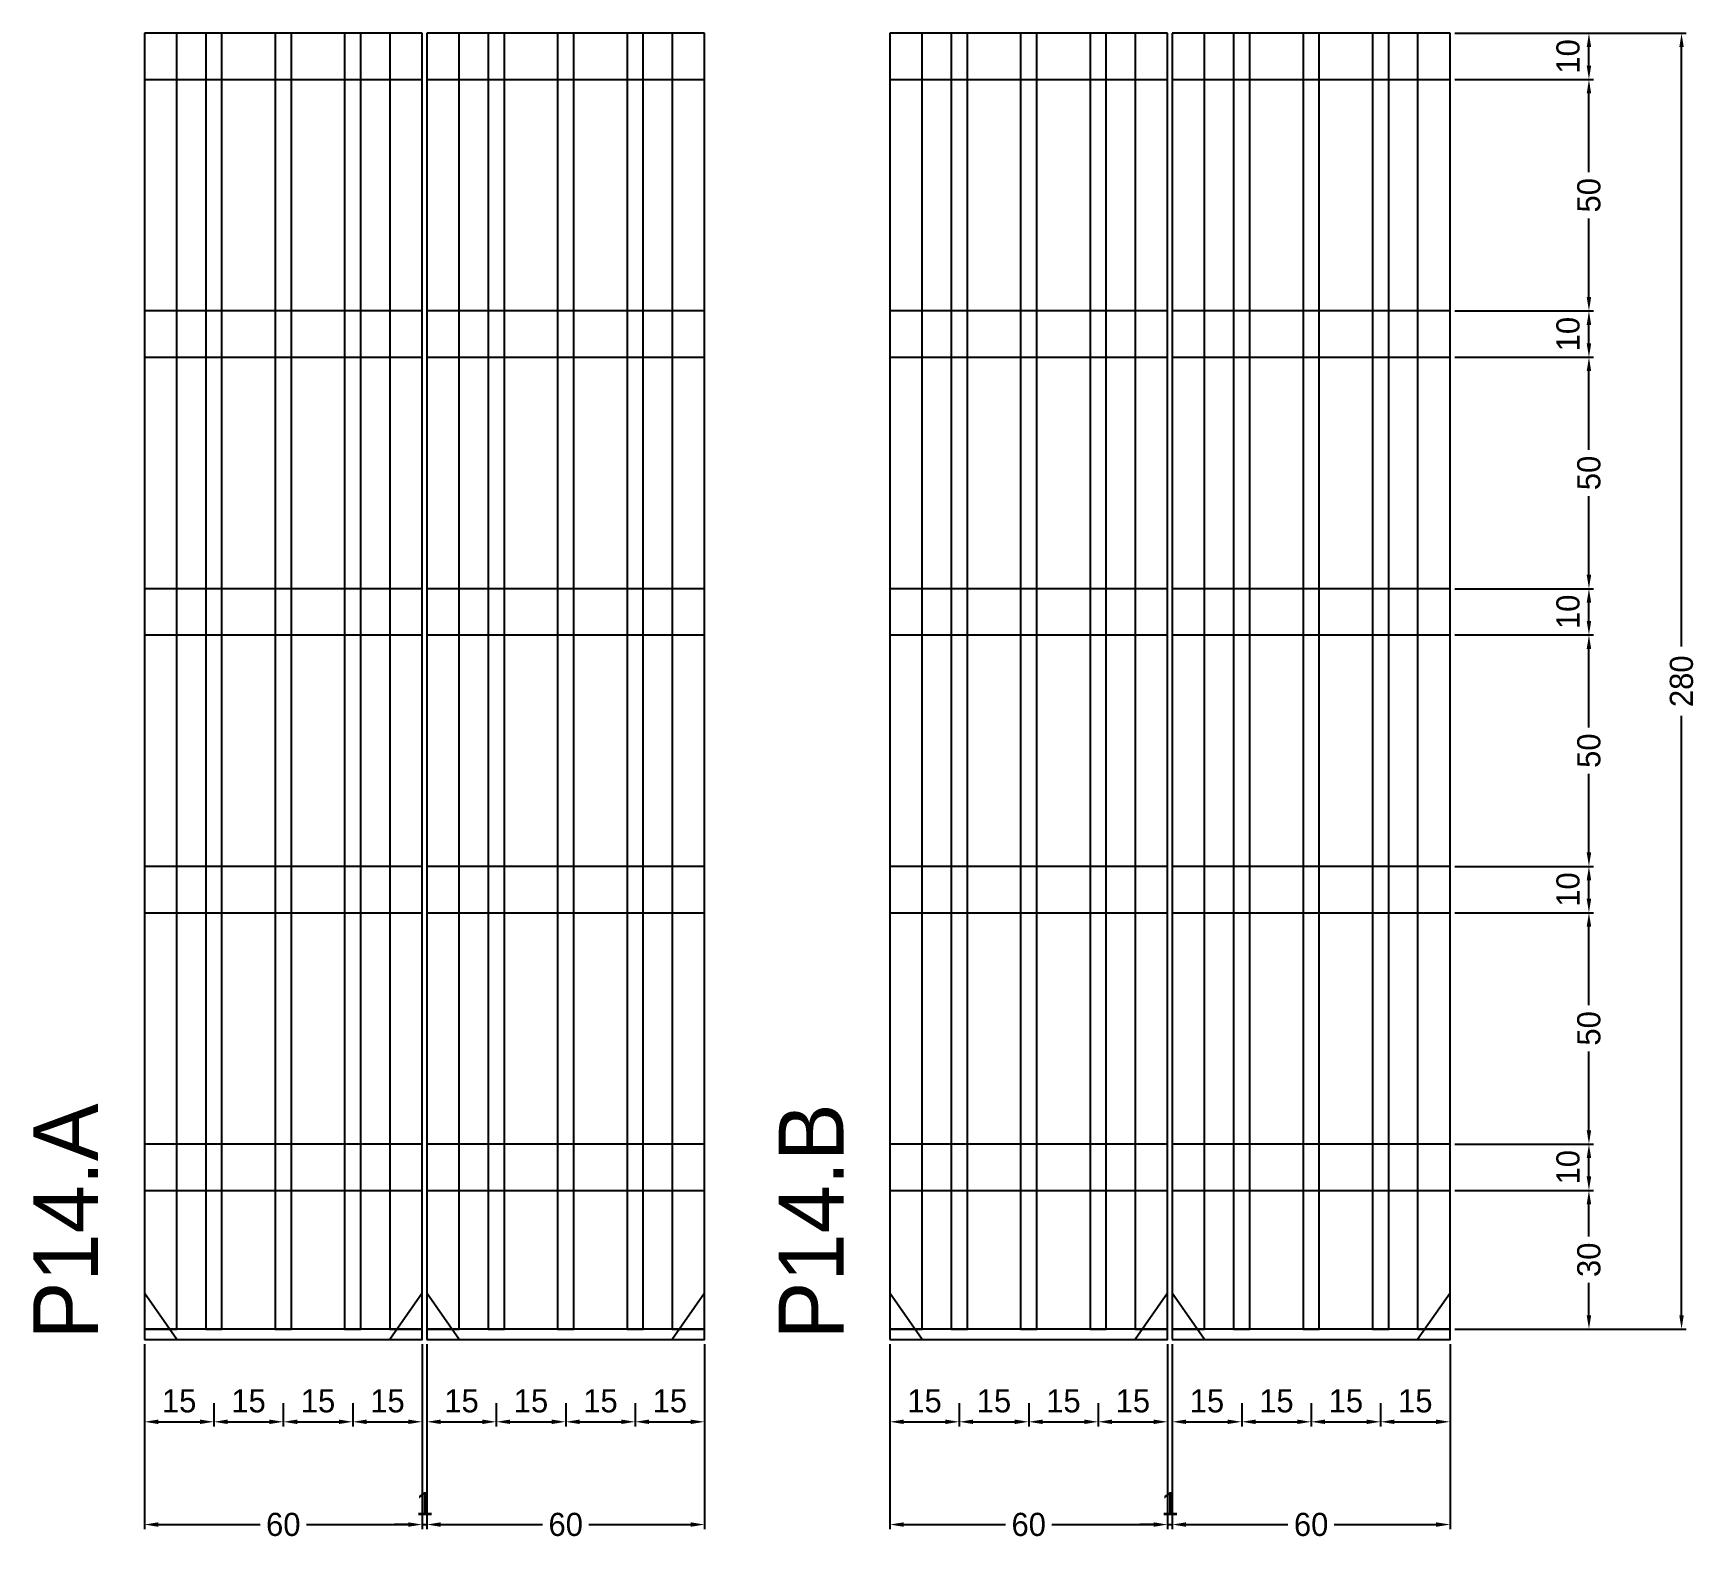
# Model space of a CAD drawing. Header units: centimetres. Extents: x -8500 to 4335, y -467 to 295.
# Drawn here: x 3976 to 4335.3, y -43.3 to 282.2 of the extents above; entities that cross this region are included whole.
import ezdxf

# ---------------------------------------------------------------- set-up
doc = ezdxf.new("R2010")
doc.units = ezdxf.units.CM
for name, color, linetype in [('COTA', 241, 'Continuous'), ('NOMENCLATURA', 7, 'Continuous'), ('SARR_2.2x10', 60, 'Continuous'), ('SARR_2.2x7', 40, 'Continuous'), ('SARR_3.5x7', 81, 'Continuous')]:
    doc.layers.add(name, color=color, linetype=linetype)
doc.dimstyles.new('PAINEL-NOVA', dxfattribs={"dimtxt": 5, "dimasz": 3, "dimexe": 1, "dimexo": 1, "dimgap": 1, "dimtad": 1, "dimcen": 2.5, "dimazin": 3, "dimtfac": 1, "dimtmove": 0, "dimatfit": 3})

msp = doc.modelspace()

# ---------------------------------------------------------------- texts
at = {"layer": 'NOMENCLATURA'}
for s, p in [('P14.A', (3990, 0)), ('P14.B', (4151, 0))]:
    msp.add_text(s, height=14, rotation=90, dxfattribs=at).set_placement(p)

# ---------------------------------------------------------------- blocks, each defined once
blk = doc.blocks.new('_CLOSEDFILLED')
at = {"color": 0, "linetype": 'BYBLOCK'}
blk.add_solid([(-1, 0.16), (0, 0), (-1, -0.16)], dxfattribs=at)
blk = doc.blocks.new('*D46')
for p, q in [((4000, -13.8), (4000, -18.8)), ((4015, -13.8), (4015, -18.8)), ((4003, -17.8), (4012, -17.8))]:
    blk.add_line(p, q)
at = {"layer": 'Defpoints'}
for p in [(4000, -12.8), (4015, -12.8), (4000, -17.8)]:
    blk.add_point(p, dxfattribs=at)
at = {"layer": 'COTA', "xscale": 3, "yscale": 3, "rotation": 180}
blk.add_blockref('_CLOSEDFILLED', (4000, -17.8), dxfattribs=at)
at = {"layer": 'COTA', "xscale": 3, "yscale": 3}
blk.add_blockref('_CLOSEDFILLED', (4015, -17.8), dxfattribs=at)
at = {"layer": 'COTA', "insert": (4007.5, -13.3), "char_height": 5, "attachment_point": 5}
blk.add_mtext('15', dxfattribs=at)
blk = doc.blocks.new('*D47')
for p, q in [((4015, -13.8), (4015, -18.8)), ((4030, -13.8), (4030, -18.8)), ((4018, -17.8), (4027, -17.8))]:
    blk.add_line(p, q)
at = {"layer": 'Defpoints'}
for p in [(4015, -12.8), (4030, -12.8), (4015, -17.8)]:
    blk.add_point(p, dxfattribs=at)
at = {"layer": 'COTA', "xscale": 3, "yscale": 3, "rotation": 180}
blk.add_blockref('_CLOSEDFILLED', (4015, -17.8), dxfattribs=at)
at = {"layer": 'COTA', "xscale": 3, "yscale": 3}
blk.add_blockref('_CLOSEDFILLED', (4030, -17.8), dxfattribs=at)
at = {"layer": 'COTA', "insert": (4022.5, -13.3), "char_height": 5, "attachment_point": 5}
blk.add_mtext('15', dxfattribs=at)
blk = doc.blocks.new('*D48')
for p, q in [((4030, -13.8), (4030, -18.8)), ((4045, -13.8), (4045, -18.8)), ((4033, -17.8), (4042, -17.8))]:
    blk.add_line(p, q)
at = {"layer": 'Defpoints'}
for p in [(4030, -12.8), (4045, -12.8), (4030, -17.8)]:
    blk.add_point(p, dxfattribs=at)
at = {"layer": 'COTA', "xscale": 3, "yscale": 3, "rotation": 180}
blk.add_blockref('_CLOSEDFILLED', (4030, -17.8), dxfattribs=at)
at = {"layer": 'COTA', "xscale": 3, "yscale": 3}
blk.add_blockref('_CLOSEDFILLED', (4045, -17.8), dxfattribs=at)
at = {"layer": 'COTA', "insert": (4037.5, -13.3), "char_height": 5, "attachment_point": 5}
blk.add_mtext('15', dxfattribs=at)
blk = doc.blocks.new('*D49')
for p, q in [((4045, -13.8), (4045, -18.8)), ((4060, -13.8), (4060, -18.8)), ((4048, -17.8), (4057, -17.8))]:
    blk.add_line(p, q)
at = {"layer": 'Defpoints'}
for p in [(4045, -12.8), (4060, -12.8), (4045, -17.8)]:
    blk.add_point(p, dxfattribs=at)
at = {"layer": 'COTA', "xscale": 3, "yscale": 3, "rotation": 180}
blk.add_blockref('_CLOSEDFILLED', (4045, -17.8), dxfattribs=at)
at = {"layer": 'COTA', "xscale": 3, "yscale": 3}
blk.add_blockref('_CLOSEDFILLED', (4060, -17.8), dxfattribs=at)
at = {"layer": 'COTA', "insert": (4052.5, -13.3), "char_height": 5, "attachment_point": 5}
blk.add_mtext('15', dxfattribs=at)
blk = doc.blocks.new('*D50')
for p, q in [((4000, -1), (4000, -41)), ((4060, -1), (4060, -41)), ((4003, -40), (4025, -40)), ((4035, -40), (4057, -40))]:
    blk.add_line(p, q)
at = {"layer": 'Defpoints'}
for p in [(4000, 0), (4060, 0), (4000, -40)]:
    blk.add_point(p, dxfattribs=at)
at = {"layer": 'COTA', "xscale": 3, "yscale": 3, "rotation": 180}
blk.add_blockref('_CLOSEDFILLED', (4000, -40), dxfattribs=at)
at = {"layer": 'COTA', "xscale": 3, "yscale": 3}
blk.add_blockref('_CLOSEDFILLED', (4060, -40), dxfattribs=at)
at = {"layer": 'COTA', "insert": (4030, -40), "char_height": 5, "attachment_point": 5}
blk.add_mtext('60', dxfattribs=at)
blk = doc.blocks.new('GRA-E')
at = {"layer": 'SARR_2.2x7'}
blk.add_lwpolyline([(0, 0), (7, 0), (0, 10)], close=True, dxfattribs=at)
blk = doc.blocks.new('GRA-D')
at = {"layer": 'SARR_2.2x7'}
blk.add_lwpolyline([(0, 0), (7, 0), (7, 10)], close=True, dxfattribs=at)
blk = doc.blocks.new('*D52')
for p, q in [((4061, -13.8), (4061, -18.8)), ((4076, -13.8), (4076, -18.8)), ((4064, -17.8), (4073, -17.8))]:
    blk.add_line(p, q)
at = {"layer": 'Defpoints'}
for p in [(4061, -12.8), (4076, -12.8), (4061, -17.8)]:
    blk.add_point(p, dxfattribs=at)
at = {"layer": 'COTA', "xscale": 3, "yscale": 3, "rotation": 180}
blk.add_blockref('_CLOSEDFILLED', (4061, -17.8), dxfattribs=at)
at = {"layer": 'COTA', "xscale": 3, "yscale": 3}
blk.add_blockref('_CLOSEDFILLED', (4076, -17.8), dxfattribs=at)
at = {"layer": 'COTA', "insert": (4068.5, -13.3), "char_height": 5, "attachment_point": 5}
blk.add_mtext('15', dxfattribs=at)
blk = doc.blocks.new('*D53')
for p, q in [((4076, -13.8), (4076, -18.8)), ((4091, -13.8), (4091, -18.8)), ((4079, -17.8), (4088, -17.8))]:
    blk.add_line(p, q)
at = {"layer": 'Defpoints'}
for p in [(4076, -12.8), (4091, -12.8), (4076, -17.8)]:
    blk.add_point(p, dxfattribs=at)
at = {"layer": 'COTA', "xscale": 3, "yscale": 3, "rotation": 180}
blk.add_blockref('_CLOSEDFILLED', (4076, -17.8), dxfattribs=at)
at = {"layer": 'COTA', "xscale": 3, "yscale": 3}
blk.add_blockref('_CLOSEDFILLED', (4091, -17.8), dxfattribs=at)
at = {"layer": 'COTA', "insert": (4083.5, -13.3), "char_height": 5, "attachment_point": 5}
blk.add_mtext('15', dxfattribs=at)
blk = doc.blocks.new('*D54')
for p, q in [((4091, -13.8), (4091, -18.8)), ((4106, -13.8), (4106, -18.8)), ((4094, -17.8), (4103, -17.8))]:
    blk.add_line(p, q)
at = {"layer": 'Defpoints'}
for p in [(4091, -12.8), (4106, -12.8), (4091, -17.8)]:
    blk.add_point(p, dxfattribs=at)
at = {"layer": 'COTA', "xscale": 3, "yscale": 3, "rotation": 180}
blk.add_blockref('_CLOSEDFILLED', (4091, -17.8), dxfattribs=at)
at = {"layer": 'COTA', "xscale": 3, "yscale": 3}
blk.add_blockref('_CLOSEDFILLED', (4106, -17.8), dxfattribs=at)
at = {"layer": 'COTA', "insert": (4098.5, -13.3), "char_height": 5, "attachment_point": 5}
blk.add_mtext('15', dxfattribs=at)
blk = doc.blocks.new('*D55')
for p, q in [((4106, -13.8), (4106, -18.8)), ((4121, -13.8), (4121, -18.8)), ((4109, -17.8), (4118, -17.8))]:
    blk.add_line(p, q)
at = {"layer": 'Defpoints'}
for p in [(4106, -12.8), (4121, -12.8), (4106, -17.8)]:
    blk.add_point(p, dxfattribs=at)
at = {"layer": 'COTA', "xscale": 3, "yscale": 3, "rotation": 180}
blk.add_blockref('_CLOSEDFILLED', (4106, -17.8), dxfattribs=at)
at = {"layer": 'COTA', "xscale": 3, "yscale": 3}
blk.add_blockref('_CLOSEDFILLED', (4121, -17.8), dxfattribs=at)
at = {"layer": 'COTA', "insert": (4113.5, -13.3), "char_height": 5, "attachment_point": 5}
blk.add_mtext('15', dxfattribs=at)
blk = doc.blocks.new('*D56')
for p, q in [((4061, -1), (4061, -41)), ((4121, -1), (4121, -41)), ((4064, -40), (4086, -40)), ((4096, -40), (4118, -40))]:
    blk.add_line(p, q)
at = {"layer": 'Defpoints'}
for p in [(4061, 0), (4121, 0), (4061, -40)]:
    blk.add_point(p, dxfattribs=at)
at = {"layer": 'COTA', "xscale": 3, "yscale": 3, "rotation": 180}
blk.add_blockref('_CLOSEDFILLED', (4061, -40), dxfattribs=at)
at = {"layer": 'COTA', "xscale": 3, "yscale": 3}
blk.add_blockref('_CLOSEDFILLED', (4121, -40), dxfattribs=at)
at = {"layer": 'COTA', "insert": (4091, -40), "char_height": 5, "attachment_point": 5}
blk.add_mtext('60', dxfattribs=at)
blk = doc.blocks.new('*D57')
for p, q in [((4161, -13.8), (4161, -18.8)), ((4176, -13.8), (4176, -18.8)), ((4164, -17.8), (4173, -17.8))]:
    blk.add_line(p, q)
at = {"layer": 'Defpoints'}
for p in [(4161, -12.8), (4176, -12.8), (4161, -17.8)]:
    blk.add_point(p, dxfattribs=at)
at = {"layer": 'COTA', "xscale": 3, "yscale": 3, "rotation": 180}
blk.add_blockref('_CLOSEDFILLED', (4161, -17.8), dxfattribs=at)
at = {"layer": 'COTA', "xscale": 3, "yscale": 3}
blk.add_blockref('_CLOSEDFILLED', (4176, -17.8), dxfattribs=at)
at = {"layer": 'COTA', "insert": (4168.5, -13.3), "char_height": 5, "attachment_point": 5}
blk.add_mtext('15', dxfattribs=at)
blk = doc.blocks.new('*D58')
for p, q in [((4176, -13.8), (4176, -18.8)), ((4191, -13.8), (4191, -18.8)), ((4179, -17.8), (4188, -17.8))]:
    blk.add_line(p, q)
at = {"layer": 'Defpoints'}
for p in [(4176, -12.8), (4191, -12.8), (4176, -17.8)]:
    blk.add_point(p, dxfattribs=at)
at = {"layer": 'COTA', "xscale": 3, "yscale": 3, "rotation": 180}
blk.add_blockref('_CLOSEDFILLED', (4176, -17.8), dxfattribs=at)
at = {"layer": 'COTA', "xscale": 3, "yscale": 3}
blk.add_blockref('_CLOSEDFILLED', (4191, -17.8), dxfattribs=at)
at = {"layer": 'COTA', "insert": (4183.5, -13.3), "char_height": 5, "attachment_point": 5}
blk.add_mtext('15', dxfattribs=at)
blk = doc.blocks.new('*D59')
for p, q in [((4191, -13.8), (4191, -18.8)), ((4206, -13.8), (4206, -18.8)), ((4194, -17.8), (4203, -17.8))]:
    blk.add_line(p, q)
at = {"layer": 'Defpoints'}
for p in [(4191, -12.8), (4206, -12.8), (4191, -17.8)]:
    blk.add_point(p, dxfattribs=at)
at = {"layer": 'COTA', "xscale": 3, "yscale": 3, "rotation": 180}
blk.add_blockref('_CLOSEDFILLED', (4191, -17.8), dxfattribs=at)
at = {"layer": 'COTA', "xscale": 3, "yscale": 3}
blk.add_blockref('_CLOSEDFILLED', (4206, -17.8), dxfattribs=at)
at = {"layer": 'COTA', "insert": (4198.5, -13.3), "char_height": 5, "attachment_point": 5}
blk.add_mtext('15', dxfattribs=at)
blk = doc.blocks.new('*D60')
for p, q in [((4206, -13.8), (4206, -18.8)), ((4221, -13.8), (4221, -18.8)), ((4209, -17.8), (4218, -17.8))]:
    blk.add_line(p, q)
at = {"layer": 'Defpoints'}
for p in [(4206, -12.8), (4221, -12.8), (4206, -17.8)]:
    blk.add_point(p, dxfattribs=at)
at = {"layer": 'COTA', "xscale": 3, "yscale": 3, "rotation": 180}
blk.add_blockref('_CLOSEDFILLED', (4206, -17.8), dxfattribs=at)
at = {"layer": 'COTA', "xscale": 3, "yscale": 3}
blk.add_blockref('_CLOSEDFILLED', (4221, -17.8), dxfattribs=at)
at = {"layer": 'COTA', "insert": (4213.5, -13.3), "char_height": 5, "attachment_point": 5}
blk.add_mtext('15', dxfattribs=at)
blk = doc.blocks.new('*D61')
for p, q in [((4161, -1), (4161, -41)), ((4221, -1), (4221, -41)), ((4164, -40), (4186, -40)), ((4196, -40), (4218, -40))]:
    blk.add_line(p, q)
at = {"layer": 'Defpoints'}
for p in [(4161, 0), (4221, 0), (4161, -40)]:
    blk.add_point(p, dxfattribs=at)
at = {"layer": 'COTA', "xscale": 3, "yscale": 3, "rotation": 180}
blk.add_blockref('_CLOSEDFILLED', (4161, -40), dxfattribs=at)
at = {"layer": 'COTA', "xscale": 3, "yscale": 3}
blk.add_blockref('_CLOSEDFILLED', (4221, -40), dxfattribs=at)
at = {"layer": 'COTA', "insert": (4191, -40), "char_height": 5, "attachment_point": 5}
blk.add_mtext('60', dxfattribs=at)
blk = doc.blocks.new('*D63')
for p, q in [((4222, -13.8), (4222, -18.8)), ((4237, -13.8), (4237, -18.8)), ((4225, -17.8), (4234, -17.8))]:
    blk.add_line(p, q)
at = {"layer": 'Defpoints'}
for p in [(4222, -12.8), (4237, -12.8), (4222, -17.8)]:
    blk.add_point(p, dxfattribs=at)
at = {"layer": 'COTA', "xscale": 3, "yscale": 3, "rotation": 180}
blk.add_blockref('_CLOSEDFILLED', (4222, -17.8), dxfattribs=at)
at = {"layer": 'COTA', "xscale": 3, "yscale": 3}
blk.add_blockref('_CLOSEDFILLED', (4237, -17.8), dxfattribs=at)
at = {"layer": 'COTA', "insert": (4229.5, -13.3), "char_height": 5, "attachment_point": 5}
blk.add_mtext('15', dxfattribs=at)
blk = doc.blocks.new('*D64')
for p, q in [((4237, -13.8), (4237, -18.8)), ((4252, -13.8), (4252, -18.8)), ((4240, -17.8), (4249, -17.8))]:
    blk.add_line(p, q)
at = {"layer": 'Defpoints'}
for p in [(4237, -12.8), (4252, -12.8), (4237, -17.8)]:
    blk.add_point(p, dxfattribs=at)
at = {"layer": 'COTA', "xscale": 3, "yscale": 3, "rotation": 180}
blk.add_blockref('_CLOSEDFILLED', (4237, -17.8), dxfattribs=at)
at = {"layer": 'COTA', "xscale": 3, "yscale": 3}
blk.add_blockref('_CLOSEDFILLED', (4252, -17.8), dxfattribs=at)
at = {"layer": 'COTA', "insert": (4244.5, -13.3), "char_height": 5, "attachment_point": 5}
blk.add_mtext('15', dxfattribs=at)
blk = doc.blocks.new('*D65')
for p, q in [((4252, -13.8), (4252, -18.8)), ((4267, -13.8), (4267, -18.8)), ((4255, -17.8), (4264, -17.8))]:
    blk.add_line(p, q)
at = {"layer": 'Defpoints'}
for p in [(4252, -12.8), (4267, -12.8), (4252, -17.8)]:
    blk.add_point(p, dxfattribs=at)
at = {"layer": 'COTA', "xscale": 3, "yscale": 3, "rotation": 180}
blk.add_blockref('_CLOSEDFILLED', (4252, -17.8), dxfattribs=at)
at = {"layer": 'COTA', "xscale": 3, "yscale": 3}
blk.add_blockref('_CLOSEDFILLED', (4267, -17.8), dxfattribs=at)
at = {"layer": 'COTA', "insert": (4259.5, -13.3), "char_height": 5, "attachment_point": 5}
blk.add_mtext('15', dxfattribs=at)
blk = doc.blocks.new('*D66')
for p, q in [((4267, -13.8), (4267, -18.8)), ((4282, -13.8), (4282, -18.8)), ((4270, -17.8), (4279, -17.8))]:
    blk.add_line(p, q)
at = {"layer": 'Defpoints'}
for p in [(4267, -12.8), (4282, -12.8), (4267, -17.8)]:
    blk.add_point(p, dxfattribs=at)
at = {"layer": 'COTA', "xscale": 3, "yscale": 3, "rotation": 180}
blk.add_blockref('_CLOSEDFILLED', (4267, -17.8), dxfattribs=at)
at = {"layer": 'COTA', "xscale": 3, "yscale": 3}
blk.add_blockref('_CLOSEDFILLED', (4282, -17.8), dxfattribs=at)
at = {"layer": 'COTA', "insert": (4274.5, -13.3), "char_height": 5, "attachment_point": 5}
blk.add_mtext('15', dxfattribs=at)
blk = doc.blocks.new('*D67')
for p, q in [((4222, -1), (4222, -41)), ((4282, -1), (4282, -41)), ((4225, -40), (4247, -40)), ((4257, -40), (4279, -40))]:
    blk.add_line(p, q)
at = {"layer": 'Defpoints'}
for p in [(4222, 0), (4282, 0), (4222, -40)]:
    blk.add_point(p, dxfattribs=at)
at = {"layer": 'COTA', "xscale": 3, "yscale": 3, "rotation": 180}
blk.add_blockref('_CLOSEDFILLED', (4222, -40), dxfattribs=at)
at = {"layer": 'COTA', "xscale": 3, "yscale": 3}
blk.add_blockref('_CLOSEDFILLED', (4282, -40), dxfattribs=at)
at = {"layer": 'COTA', "insert": (4252, -40), "char_height": 5, "attachment_point": 5}
blk.add_mtext('60', dxfattribs=at)
blk = doc.blocks.new('*D68')
for p, q in [((4283, 282.2), (4333, 282.2)), ((4332, 149.7), (4332, 279.2)), ((4332, 5.2), (4332, 134.7)), ((4283, 2.2), (4333, 2.2))]:
    blk.add_line(p, q)
at = {"layer": 'Defpoints'}
for p in [(4282, 282.2), (4282, 2.2), (4332, 2.2)]:
    blk.add_point(p, dxfattribs=at)
at = {"layer": 'COTA', "xscale": 3, "yscale": 3}
for p, rotation in [((4332, 282.2), 90), ((4332, 2.2), 270)]:
    blk.add_blockref('_CLOSEDFILLED', p, dxfattribs=dict(at, rotation=rotation))
at = {"layer": 'COTA', "insert": (4332, 142.2), "char_height": 5, "attachment_point": 5, "rotation": 90}
blk.add_mtext('280', dxfattribs=at)
blk = doc.blocks.new('*D69')
for p, q in [((4283, 32.2), (4313, 32.2)), ((4312, 22.2), (4312, 29.2)), ((4312, 5.2), (4312, 12.2)), ((4283, 2.2), (4313, 2.2))]:
    blk.add_line(p, q)
at = {"layer": 'Defpoints'}
for p in [(4282, 32.2), (4282, 2.2), (4312, 2.2)]:
    blk.add_point(p, dxfattribs=at)
at = {"layer": 'COTA', "xscale": 3, "yscale": 3}
for p, rotation in [((4312, 32.2), 90), ((4312, 2.2), 270)]:
    blk.add_blockref('_CLOSEDFILLED', p, dxfattribs=dict(at, rotation=rotation))
at = {"layer": 'COTA', "insert": (4312, 17.2), "char_height": 5, "attachment_point": 5, "rotation": 90}
blk.add_mtext('30', dxfattribs=at)
blk = doc.blocks.new('*D70')
for p, q in [((4283, 42.2), (4313, 42.2)), ((4312, 35.2), (4312, 39.2)), ((4283, 32.2), (4313, 32.2))]:
    blk.add_line(p, q)
at = {"layer": 'Defpoints'}
for p in [(4282, 42.2), (4282, 32.2), (4312, 32.2)]:
    blk.add_point(p, dxfattribs=at)
at = {"layer": 'COTA', "xscale": 3, "yscale": 3}
for p, rotation in [((4312, 42.2), 90), ((4312, 32.2), 270)]:
    blk.add_blockref('_CLOSEDFILLED', p, dxfattribs=dict(at, rotation=rotation))
at = {"layer": 'COTA', "insert": (4307.5, 37.2), "char_height": 5, "attachment_point": 5, "rotation": 90}
blk.add_mtext('10', dxfattribs=at)
blk = doc.blocks.new('*D71')
for p, q in [((4283, 92.2), (4313, 92.2)), ((4312, 72.2), (4312, 89.2)), ((4312, 45.2), (4312, 62.2)), ((4283, 42.2), (4313, 42.2))]:
    blk.add_line(p, q)
at = {"layer": 'Defpoints'}
for p in [(4282, 92.2), (4282, 42.2), (4312, 42.2)]:
    blk.add_point(p, dxfattribs=at)
at = {"layer": 'COTA', "xscale": 3, "yscale": 3}
for p, rotation in [((4312, 92.2), 90), ((4312, 42.2), 270)]:
    blk.add_blockref('_CLOSEDFILLED', p, dxfattribs=dict(at, rotation=rotation))
at = {"layer": 'COTA', "insert": (4312, 67.2), "char_height": 5, "attachment_point": 5, "rotation": 90}
blk.add_mtext('50', dxfattribs=at)
blk = doc.blocks.new('*D72')
for p, q in [((4283, 102.2), (4313, 102.2)), ((4312, 95.2), (4312, 99.2)), ((4283, 92.2), (4313, 92.2))]:
    blk.add_line(p, q)
at = {"layer": 'Defpoints'}
for p in [(4282, 102.2), (4282, 92.2), (4312, 92.2)]:
    blk.add_point(p, dxfattribs=at)
at = {"layer": 'COTA', "xscale": 3, "yscale": 3}
for p, rotation in [((4312, 102.2), 90), ((4312, 92.2), 270)]:
    blk.add_blockref('_CLOSEDFILLED', p, dxfattribs=dict(at, rotation=rotation))
at = {"layer": 'COTA', "insert": (4307.5, 97.2), "char_height": 5, "attachment_point": 5, "rotation": 90}
blk.add_mtext('10', dxfattribs=at)
blk = doc.blocks.new('*D73')
for p, q in [((4283, 152.2), (4313, 152.2)), ((4312, 132.2), (4312, 149.2)), ((4312, 105.2), (4312, 122.2)), ((4283, 102.2), (4313, 102.2))]:
    blk.add_line(p, q)
at = {"layer": 'Defpoints'}
for p in [(4282, 152.2), (4282, 102.2), (4312, 102.2)]:
    blk.add_point(p, dxfattribs=at)
at = {"layer": 'COTA', "xscale": 3, "yscale": 3}
for p, rotation in [((4312, 152.2), 90), ((4312, 102.2), 270)]:
    blk.add_blockref('_CLOSEDFILLED', p, dxfattribs=dict(at, rotation=rotation))
at = {"layer": 'COTA', "insert": (4312, 127.2), "char_height": 5, "attachment_point": 5, "rotation": 90}
blk.add_mtext('50', dxfattribs=at)
blk = doc.blocks.new('*D74')
for p, q in [((4283, 162.2), (4313, 162.2)), ((4312, 155.2), (4312, 159.2)), ((4283, 152.2), (4313, 152.2))]:
    blk.add_line(p, q)
at = {"layer": 'Defpoints'}
for p in [(4282, 162.2), (4282, 152.2), (4312, 152.2)]:
    blk.add_point(p, dxfattribs=at)
at = {"layer": 'COTA', "xscale": 3, "yscale": 3}
for p, rotation in [((4312, 162.2), 90), ((4312, 152.2), 270)]:
    blk.add_blockref('_CLOSEDFILLED', p, dxfattribs=dict(at, rotation=rotation))
at = {"layer": 'COTA', "insert": (4307.5, 157.2), "char_height": 5, "attachment_point": 5, "rotation": 90}
blk.add_mtext('10', dxfattribs=at)
blk = doc.blocks.new('*D75')
for p, q in [((4283, 212.2), (4313, 212.2)), ((4312, 192.2), (4312, 209.2)), ((4312, 165.2), (4312, 182.2)), ((4283, 162.2), (4313, 162.2))]:
    blk.add_line(p, q)
at = {"layer": 'Defpoints'}
for p in [(4282, 212.2), (4282, 162.2), (4312, 162.2)]:
    blk.add_point(p, dxfattribs=at)
at = {"layer": 'COTA', "xscale": 3, "yscale": 3}
for p, rotation in [((4312, 212.2), 90), ((4312, 162.2), 270)]:
    blk.add_blockref('_CLOSEDFILLED', p, dxfattribs=dict(at, rotation=rotation))
at = {"layer": 'COTA', "insert": (4312, 187.2), "char_height": 5, "attachment_point": 5, "rotation": 90}
blk.add_mtext('50', dxfattribs=at)
blk = doc.blocks.new('*D76')
for p, q in [((4283, 222.2), (4313, 222.2)), ((4312, 215.2), (4312, 219.2)), ((4283, 212.2), (4313, 212.2))]:
    blk.add_line(p, q)
at = {"layer": 'Defpoints'}
for p in [(4282, 222.2), (4282, 212.2), (4312, 212.2)]:
    blk.add_point(p, dxfattribs=at)
at = {"layer": 'COTA', "xscale": 3, "yscale": 3}
for p, rotation in [((4312, 222.2), 90), ((4312, 212.2), 270)]:
    blk.add_blockref('_CLOSEDFILLED', p, dxfattribs=dict(at, rotation=rotation))
at = {"layer": 'COTA', "insert": (4307.5, 217.2), "char_height": 5, "attachment_point": 5, "rotation": 90}
blk.add_mtext('10', dxfattribs=at)
blk = doc.blocks.new('*D77')
for p, q in [((4283, 272.2), (4313, 272.2)), ((4312, 252.2), (4312, 269.2)), ((4312, 225.2), (4312, 242.2)), ((4283, 222.2), (4313, 222.2))]:
    blk.add_line(p, q)
at = {"layer": 'Defpoints'}
for p in [(4282, 272.2), (4282, 222.2), (4312, 222.2)]:
    blk.add_point(p, dxfattribs=at)
at = {"layer": 'COTA', "xscale": 3, "yscale": 3}
for p, rotation in [((4312, 272.2), 90), ((4312, 222.2), 270)]:
    blk.add_blockref('_CLOSEDFILLED', p, dxfattribs=dict(at, rotation=rotation))
at = {"layer": 'COTA', "insert": (4312, 247.2), "char_height": 5, "attachment_point": 5, "rotation": 90}
blk.add_mtext('50', dxfattribs=at)
blk = doc.blocks.new('*D78')
for p, q in [((4283, 282.2), (4313, 282.2)), ((4312, 275.2), (4312, 279.2)), ((4283, 272.2), (4313, 272.2))]:
    blk.add_line(p, q)
at = {"layer": 'Defpoints'}
for p in [(4282, 282.2), (4282, 272.2), (4312, 272.2)]:
    blk.add_point(p, dxfattribs=at)
at = {"layer": 'COTA', "xscale": 3, "yscale": 3}
for p, rotation in [((4312, 282.2), 90), ((4312, 272.2), 270)]:
    blk.add_blockref('_CLOSEDFILLED', p, dxfattribs=dict(at, rotation=rotation))
at = {"layer": 'COTA', "insert": (4307.5, 277.2), "char_height": 5, "attachment_point": 5, "rotation": 90}
blk.add_mtext('10', dxfattribs=at)

# ---------------------------------------------------------------- dimensions: what is measured, and where the dimension line sits
at = {"layer": 'COTA'}
for base, p1, p2, picture, middle in [((4332, 2.2), (4282, 2.2), (4282, 282.2), '*D68', (4332, 142.2)), ((4312, 272.2), (4282, 272.2), (4282, 282.2), '*D78', (4307.5, 277.2)), ((4312, 222.2), (4282, 222.2), (4282, 272.2), '*D77', (4312, 247.2)), ((4312, 212.2), (4282, 212.2), (4282, 222.2), '*D76', (4307.5, 217.2)), ((4312, 162.2), (4282, 162.2), (4282, 212.2), '*D75', (4312, 187.2)), ((4312, 152.2), (4282, 152.2), (4282, 162.2), '*D74', (4307.5, 157.2)), ((4312, 102.2), (4282, 102.2), (4282, 152.2), '*D73', (4312, 127.2)), ((4312, 92.2), (4282, 92.2), (4282, 102.2), '*D72', (4307.5, 97.2)), ((4312, 42.2), (4282, 42.2), (4282, 92.2), '*D71', (4312, 67.2)), ((4312, 32.2), (4282, 32.2), (4282, 42.2), '*D70', (4307.5, 37.2)), ((4312, 2.2), (4282, 2.2), (4282, 32.2), '*D69', (4312, 17.2))]:
    dim = msp.add_linear_dim(base=base, p1=p1, p2=p2, angle=90, dimstyle='PAINEL-NOVA', dxfattribs=at)
    dim.commit()
    dim.dimension.update_dxf_attribs({"geometry": picture, "text_midpoint": middle})
for base, p1, p2, picture, middle in [((4000, -40), (4000, 0), (4060, 0), '*D50', (4030, -40)), ((4061, -40), (4061, 0), (4121, 0), '*D56', (4091, -40)), ((4161, -40), (4161, 0), (4221, 0), '*D61', (4191, -40)), ((4222, -40), (4222, 0), (4282, 0), '*D67', (4252, -40)), ((4000, -17.8), (4000, -12.8), (4015, -12.8), '*D46', (4007.5, -13.3)), ((4015, -17.8), (4015, -12.8), (4030, -12.8), '*D47', (4022.5, -13.3)), ((4030, -17.8), (4030, -12.8), (4045, -12.8), '*D48', (4037.5, -13.3)), ((4045, -17.8), (4045, -12.8), (4060, -12.8), '*D49', (4052.5, -13.3)), ((4061, -17.8), (4061, -12.8), (4076, -12.8), '*D52', (4068.5, -13.3)), ((4076, -17.8), (4076, -12.8), (4091, -12.8), '*D53', (4083.5, -13.3)), ((4091, -17.8), (4091, -12.8), (4106, -12.8), '*D54', (4098.5, -13.3)), ((4106, -17.8), (4106, -12.8), (4121, -12.8), '*D55', (4113.5, -13.3)), ((4161, -17.8), (4161, -12.8), (4176, -12.8), '*D57', (4168.5, -13.3)), ((4176, -17.8), (4176, -12.8), (4191, -12.8), '*D58', (4183.5, -13.3)), ((4191, -17.8), (4191, -12.8), (4206, -12.8), '*D59', (4198.5, -13.3)), ((4206, -17.8), (4206, -12.8), (4221, -12.8), '*D60', (4213.5, -13.3)), ((4222, -17.8), (4222, -12.8), (4237, -12.8), '*D63', (4229.5, -13.3)), ((4237, -17.8), (4237, -12.8), (4252, -12.8), '*D64', (4244.5, -13.3)), ((4252, -17.8), (4252, -12.8), (4267, -12.8), '*D65', (4259.5, -13.3)), ((4267, -17.8), (4267, -12.8), (4282, -12.8), '*D66', (4274.5, -13.3))]:
    dim = msp.add_linear_dim(base=base, p1=p1, p2=p2, dimstyle='PAINEL-NOVA', dxfattribs=at)
    dim.commit()
    dim.dimension.update_dxf_attribs({"geometry": picture, "text_midpoint": middle})
for base, p1, p2 in [((4060, -40), (4060, 0), (4061, 0)), ((4221, -40), (4221, 0), (4222, 0))]:
    msp.add_linear_dim(base=base, p1=p1, p2=p2, dimstyle='PAINEL-NOVA', dxfattribs=at).render()

# ---------------------------------------------------------------- linework, layer by layer
at = {"layer": 'SARR_2.2x10'}
for p, q in [((4060, 282.2), (4000, 282.2)), ((4000, 282.2), (4000, 272.2)), ((4060, 272.2), (4060, 282.2)), ((4121, 282.2), (4061, 282.2)), ((4061, 282.2), (4061, 272.2)), ((4121, 272.2), (4121, 282.2)), ((4221, 282.2), (4161, 282.2)), ((4161, 282.2), (4161, 272.2)), ((4221, 272.2), (4221, 282.2)), ((4282, 282.2), (4222, 282.2)), ((4222, 282.2), (4222, 272.2)), ((4282, 272.2), (4282, 282.2)), ((4000, 272.2), (4060, 272.2)), ((4061, 272.2), (4121, 272.2)), ((4161, 272.2), (4221, 272.2)), ((4222, 272.2), (4282, 272.2)), ((4060, 222.2), (4000, 222.2)), ((4000, 222.2), (4000, 212.2)), ((4060, 212.2), (4060, 222.2)), ((4121, 222.2), (4061, 222.2)), ((4061, 222.2), (4061, 212.2)), ((4121, 212.2), (4121, 222.2)), ((4221, 222.2), (4161, 222.2)), ((4161, 222.2), (4161, 212.2)), ((4221, 212.2), (4221, 222.2)), ((4282, 222.2), (4222, 222.2)), ((4222, 222.2), (4222, 212.2)), ((4282, 212.2), (4282, 222.2)), ((4000, 212.2), (4060, 212.2)), ((4061, 212.2), (4121, 212.2)), ((4161, 212.2), (4221, 212.2)), ((4222, 212.2), (4282, 212.2)), ((4060, 162.2), (4000, 162.2)), ((4000, 162.2), (4000, 152.2)), ((4060, 152.2), (4060, 162.2)), ((4121, 162.2), (4061, 162.2)), ((4061, 162.2), (4061, 152.2)), ((4121, 152.2), (4121, 162.2)), ((4221, 162.2), (4161, 162.2)), ((4161, 162.2), (4161, 152.2)), ((4221, 152.2), (4221, 162.2)), ((4282, 162.2), (4222, 162.2)), ((4222, 162.2), (4222, 152.2)), ((4282, 152.2), (4282, 162.2)), ((4000, 152.2), (4060, 152.2)), ((4061, 152.2), (4121, 152.2)), ((4161, 152.2), (4221, 152.2)), ((4222, 152.2), (4282, 152.2)), ((4060, 102.2), (4000, 102.2)), ((4000, 102.2), (4000, 92.2)), ((4060, 92.2), (4060, 102.2)), ((4121, 102.2), (4061, 102.2)), ((4061, 102.2), (4061, 92.2)), ((4121, 92.2), (4121, 102.2)), ((4221, 102.2), (4161, 102.2)), ((4161, 102.2), (4161, 92.2)), ((4221, 92.2), (4221, 102.2)), ((4282, 102.2), (4222, 102.2)), ((4222, 102.2), (4222, 92.2)), ((4282, 92.2), (4282, 102.2)), ((4000, 92.2), (4060, 92.2)), ((4061, 92.2), (4121, 92.2)), ((4161, 92.2), (4221, 92.2)), ((4222, 92.2), (4282, 92.2)), ((4060, 42.2), (4000, 42.2)), ((4000, 42.2), (4000, 32.2)), ((4060, 32.2), (4060, 42.2)), ((4121, 42.2), (4061, 42.2)), ((4061, 42.2), (4061, 32.2)), ((4121, 32.2), (4121, 42.2)), ((4221, 42.2), (4161, 42.2)), ((4161, 42.2), (4161, 32.2)), ((4221, 32.2), (4221, 42.2)), ((4282, 42.2), (4222, 42.2)), ((4222, 42.2), (4222, 32.2)), ((4282, 32.2), (4282, 42.2)), ((4000, 32.2), (4060, 32.2)), ((4061, 32.2), (4121, 32.2)), ((4161, 32.2), (4221, 32.2)), ((4222, 32.2), (4282, 32.2))]:
    msp.add_line(p, q, dxfattribs=at)
at = {"layer": 'SARR_2.2x7'}
for p, q in [((4007, 282.2), (4000, 282.2)), ((4000, 282.2), (4000, 2.2)), ((4007, 2.2), (4007, 282.2)), ((4060, 282.2), (4053, 282.2)), ((4053, 282.2), (4053, 2.2)), ((4060, 2.2), (4060, 282.2)), ((4068, 282.2), (4061, 282.2)), ((4061, 282.2), (4061, 2.2)), ((4068, 2.2), (4068, 282.2)), ((4121, 282.2), (4114, 282.2)), ((4114, 282.2), (4114, 2.2)), ((4121, 2.2), (4121, 282.2)), ((4168, 282.2), (4161, 282.2)), ((4161, 282.2), (4161, 2.2)), ((4168, 2.2), (4168, 282.2)), ((4221, 282.2), (4214, 282.2)), ((4214, 282.2), (4214, 2.2)), ((4221, 2.2), (4221, 282.2)), ((4229, 282.2), (4222, 282.2)), ((4222, 282.2), (4222, 2.2)), ((4229, 2.2), (4229, 282.2)), ((4282, 282.2), (4275, 282.2)), ((4275, 282.2), (4275, 2.2)), ((4282, 2.2), (4282, 282.2)), ((4060, 2.2), (4000, 2.2)), ((4000, 2.2), (4000, 0)), ((4000, 2.2), (4007, 2.2)), ((4000, 0), (4060, 0)), ((4053, 2.2), (4060, 2.2)), ((4060, 0), (4060, 2.2)), ((4121, 2.2), (4061, 2.2)), ((4061, 2.2), (4061, 0)), ((4061, 2.2), (4068, 2.2)), ((4061, 0), (4121, 0)), ((4114, 2.2), (4121, 2.2)), ((4121, 0), (4121, 2.2)), ((4221, 2.2), (4161, 2.2)), ((4161, 2.2), (4161, 0)), ((4161, 2.2), (4168, 2.2)), ((4161, 0), (4221, 0)), ((4214, 2.2), (4221, 2.2)), ((4221, 0), (4221, 2.2)), ((4282, 2.2), (4222, 2.2)), ((4222, 2.2), (4222, 0)), ((4222, 2.2), (4229, 2.2)), ((4222, 0), (4282, 0)), ((4275, 2.2), (4282, 2.2)), ((4282, 0), (4282, 2.2))]:
    msp.add_line(p, q, dxfattribs=at)
at = {"layer": 'SARR_3.5x7'}
for p, q in [((4016.75, 282.2), (4013.25, 282.2)), ((4013.25, 282.2), (4013.25, 2.2)), ((4016.75, 2.2), (4016.75, 282.2)), ((4031.75, 282.2), (4028.25, 282.2)), ((4028.25, 282.2), (4028.25, 2.2)), ((4031.75, 2.2), (4031.75, 282.2)), ((4046.75, 282.2), (4043.25, 282.2)), ((4043.25, 282.2), (4043.25, 2.2)), ((4046.75, 2.2), (4046.75, 282.2)), ((4077.75, 282.2), (4074.25, 282.2)), ((4074.25, 282.2), (4074.25, 2.2)), ((4077.75, 2.2), (4077.75, 282.2)), ((4092.75, 282.2), (4089.25, 282.2)), ((4089.25, 282.2), (4089.25, 2.2)), ((4092.75, 2.2), (4092.75, 282.2)), ((4107.75, 282.2), (4104.25, 282.2)), ((4104.25, 282.2), (4104.25, 2.2)), ((4107.75, 2.2), (4107.75, 282.2)), ((4177.75, 282.2), (4174.25, 282.2)), ((4174.25, 282.2), (4174.25, 2.2)), ((4177.75, 2.2), (4177.75, 282.2)), ((4192.75, 282.2), (4189.25, 282.2)), ((4189.25, 282.2), (4189.25, 2.2)), ((4192.75, 2.2), (4192.75, 282.2)), ((4207.75, 282.2), (4204.25, 282.2)), ((4204.25, 282.2), (4204.25, 2.2)), ((4207.75, 2.2), (4207.75, 282.2)), ((4238.75, 282.2), (4235.25, 282.2)), ((4235.25, 282.2), (4235.25, 2.2)), ((4238.75, 2.2), (4238.75, 282.2)), ((4253.75, 282.2), (4250.25, 282.2)), ((4250.25, 282.2), (4250.25, 2.2)), ((4253.75, 2.2), (4253.75, 282.2)), ((4268.75, 282.2), (4265.25, 282.2)), ((4265.25, 282.2), (4265.25, 2.2)), ((4268.75, 2.2), (4268.75, 282.2)), ((4013.25, 2.2), (4016.75, 2.2)), ((4028.25, 2.2), (4031.75, 2.2)), ((4043.25, 2.2), (4046.75, 2.2)), ((4074.25, 2.2), (4077.75, 2.2)), ((4089.25, 2.2), (4092.75, 2.2)), ((4104.25, 2.2), (4107.75, 2.2)), ((4174.25, 2.2), (4177.75, 2.2)), ((4189.25, 2.2), (4192.75, 2.2)), ((4204.25, 2.2), (4207.75, 2.2)), ((4235.25, 2.2), (4238.75, 2.2)), ((4250.25, 2.2), (4253.75, 2.2)), ((4265.25, 2.2), (4268.75, 2.2))]:
    msp.add_line(p, q, dxfattribs=at)

# ---------------------------------------------------------------- block references
at = {"layer": 'SARR_2.2x7'}
for name, p in [('GRA-E', (4000, 0)), ('GRA-D', (4053, 0)), ('GRA-E', (4061, 0)), ('GRA-D', (4114, 0)), ('GRA-E', (4161, 0)), ('GRA-D', (4214, 0)), ('GRA-E', (4222, 0)), ('GRA-D', (4275, 0))]:
    msp.add_blockref(name, p, dxfattribs=at)

msp.set_redraw_order([(e.dxf.handle, doc.entitydb.next_handle()) for e in msp.query("TEXT MTEXT ATTDEF DIMENSION ARC_DIMENSION")])  # texts and dimensions are drawn at this point

doc.saveas('drawing.dxf')
